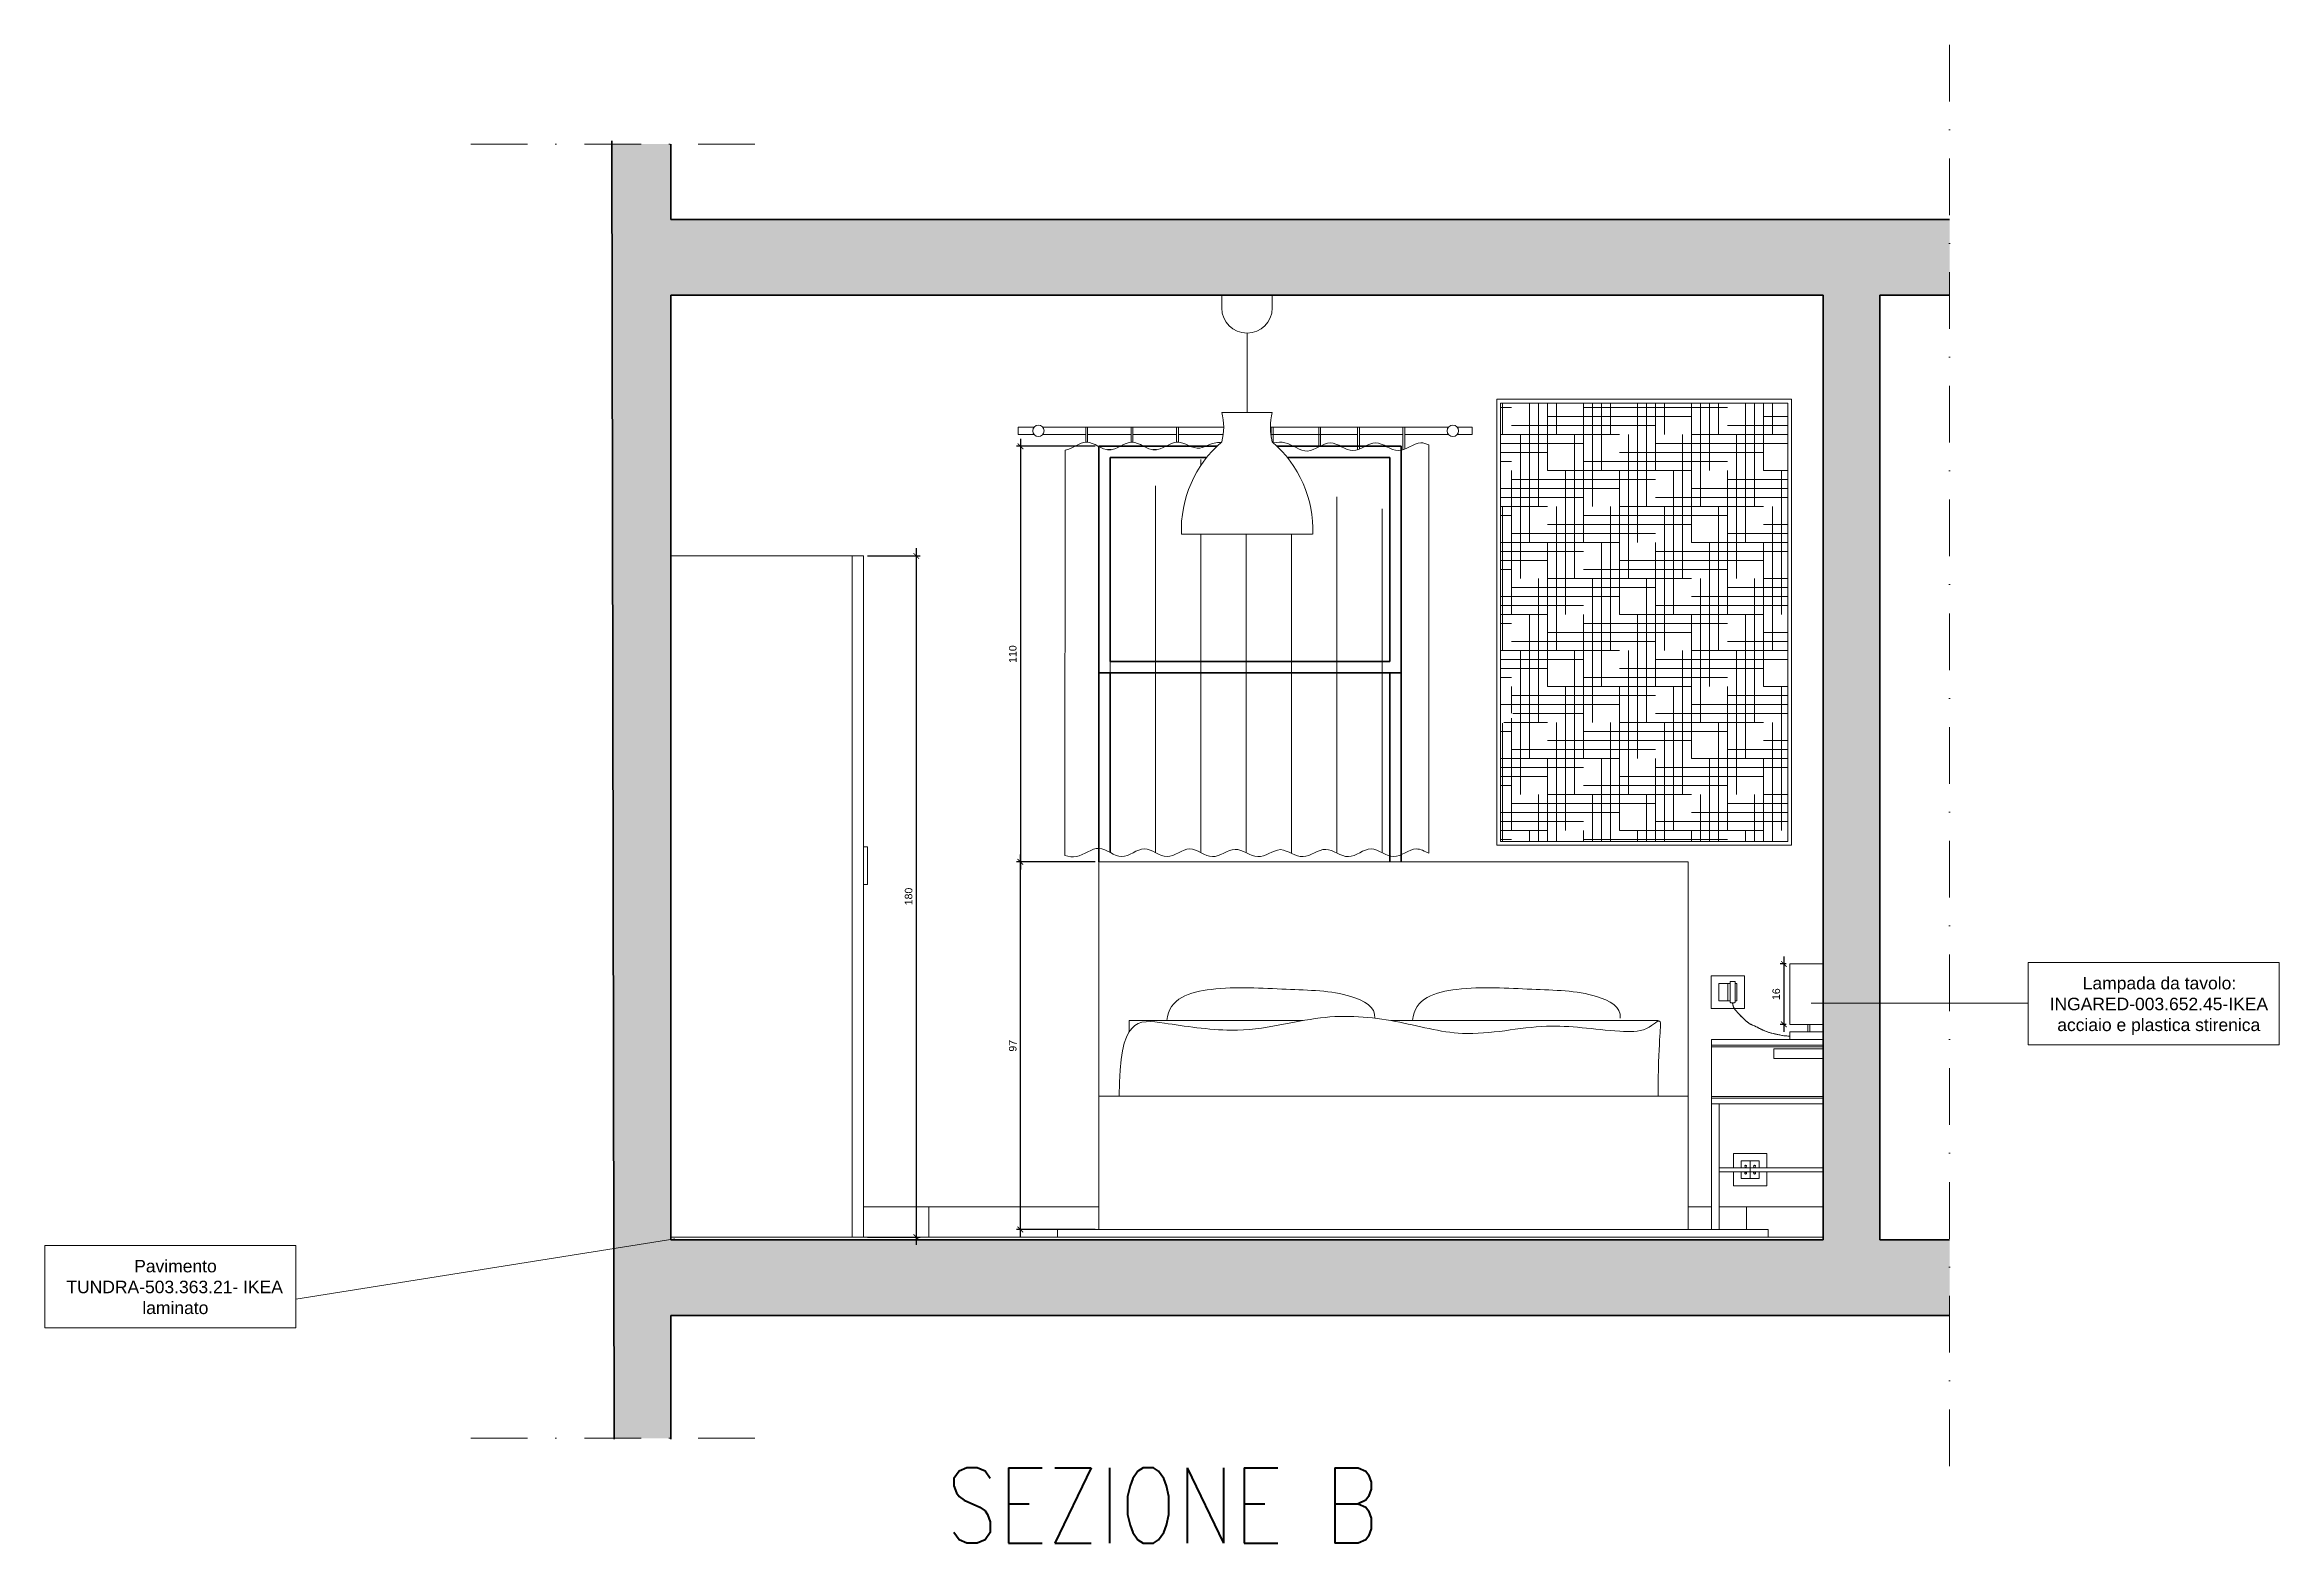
# Model space of a CAD drawing. Header units: inches. Extents: x -326 to 7826, y -681 to 1655.
# Drawn here: x 4514 to 5106, y 1258 to 1655 of the extents above; entities that cross this region are included whole.
import ezdxf

# ---------------------------------------------------------------- set-up
doc = ezdxf.new("R2010")
doc.units = ezdxf.units.IN
doc.header["$MEASUREMENT"] = 0
doc.linetypes.add('DASHDOT', pattern=[1, 0.5, -0.25, 0, -0.25])
for name, color, linetype, lineweight in [('A-ANNO-DIMS', 3, 'Continuous', 9), ('A-ANNO-SYMB', 3, 'Continuous', 18), ('A-ANNO-TEXT', 3, 'Continuous', 18), ('A-ELEV-MBE1', 7, 'Continuous', 35), ('A-FURN', 8, 'Continuous', 18), ('A-GLAZ-FULL', 4, 'Continuous', 25), ('A-SECT C-MCUT', 9, 'Continuous', 20), ('A-SECT-MCUT', 2, 'Continuous', 35), ('A-WALL-STUD', 4, 'Continuous', 18)]:
    doc.layers.add(name, color=color, linetype=linetype, lineweight=lineweight)
doc.styles.add('E-ROMANS', font='romans.shx', dxfattribs={"width": 0.8})
doc.styles.get("Standard").update_dxf_attribs({"font": 'arial.ttf'})
doc.dimstyles.new('giulia', dxfattribs={"dimtxt": 2, "dimasz": 1.5, "dimexe": 1, "dimexo": 1, "dimgap": 1, "dimtad": 1, "dimdec": 0, "dimtxsty": 'Standard', "dimblk": 'ARCHTICK', "dimcen": 2.5, "dimdle": 2, "dimadec": 0, "dimazin": 0, "dimtfac": 1, "dimtdec": 0, "dimtmove": 0, "dimatfit": 3, "dimldrblk": 'ARCHTICK', "dimfxl": 1, "dimarcsym": 0})

msp = doc.modelspace()

# ---------------------------------------------------------------- texts
at = {"layer": 'A-ANNO-SYMB', "color": 3, "char_height": 3.3105, "attachment_point": 1}
for s, insert in [('\\pi11.18068;{\\C256;Lampada da tavolo: \\P\\pi2.41563;INGARED-003.652.45-IKEA \\P\\pi4.4412;acciaio e plastica stirenica}', (5042.61, 1408.32)), ('\\pi20.4606;{\\C256;Pavimento \\P\\pi2.51273;TUNDRA-503.363.21- IKEA \\P\\pi22.61489;laminato}', (4517.53, 1333.43))]:
    msp.add_mtext_dynamic_manual_height_columns(s, width=62.2428, gutter_width=1, heights=[0], dxfattribs=dict(at, insert=insert))
at = {"layer": 'A-ANNO-TEXT', "insert": (4867.45, 1278.41), "char_height": 20, "attachment_point": 3, "style": 'E-ROMANS'}
msp.add_mtext_dynamic_manual_height_columns('SEZIONE B', width=131.3393, gutter_width=9, heights=[0], dxfattribs=at)

# ---------------------------------------------------------------- blocks, each defined once
blk = doc.blocks.new('_ArchTick')
at = {"color": 0, "linetype": 'ByBlock', "const_width": 0.15}
blk.add_lwpolyline([(-0.5, -0.5), (0.5, 0.5)], dxfattribs=at)
blk = doc.blocks.new('*D38')
at = {"layer": 'A-ANNO-DIMS', "color": 0, "lineweight": -2, "transparency": 16777216}
for p, q in [((4745.01, 1521.74), (4745.01, 1337.44)), ((4732.07, 1519.74), (4746.01, 1519.74)), ((4732.07, 1339.44), (4746.01, 1339.44))]:
    blk.add_line(p, q, dxfattribs=at)
at = {"layer": 'Defpoints', "color": 0, "transparency": 16777216}
for p in [(4731.07, 1519.74), (4731.07, 1339.44), (4745.01, 1339.44)]:
    blk.add_point(p, dxfattribs=at)
at = {"layer": 'A-ANNO-DIMS', "color": 0, "lineweight": -2, "transparency": 16777216, "xscale": 1.5, "yscale": 1.5, "zscale": 1.5}
for p, rotation in [((4745.01, 1519.74), 90), ((4745.01, 1339.44), 270)]:
    blk.add_blockref('_ArchTick', p, dxfattribs=dict(at, rotation=rotation))
at = {"layer": 'A-ANNO-DIMS', "color": 0, "transparency": 16777216, "insert": (4742.99, 1429.59), "char_height": 2, "attachment_point": 5, "rotation": 90}
blk.add_mtext('180', dxfattribs=at)
blk = doc.blocks.new('*D39')
at = {"layer": 'A-ANNO-DIMS', "color": 0, "lineweight": -2, "transparency": 16777216}
for p, q in [((4792.37, 1438.74), (4771.58, 1438.74)), ((4772.58, 1339.44), (4772.58, 1440.74)), ((4792.37, 1341.44), (4771.58, 1341.44))]:
    blk.add_line(p, q, dxfattribs=at)
at = {"layer": 'Defpoints', "color": 0, "transparency": 16777216}
for p in [(4772.58, 1438.74), (4793.37, 1438.74), (4793.37, 1341.44)]:
    blk.add_point(p, dxfattribs=at)
at = {"layer": 'A-ANNO-DIMS', "color": 0, "lineweight": -2, "transparency": 16777216, "xscale": 1.5, "yscale": 1.5, "zscale": 1.5}
for p, rotation in [((4772.58, 1438.74), 90), ((4772.58, 1341.44), 270)]:
    blk.add_blockref('_ArchTick', p, dxfattribs=dict(at, rotation=rotation))
at = {"layer": 'A-ANNO-DIMS', "color": 0, "transparency": 16777216, "insert": (4770.56, 1390.09), "char_height": 2, "attachment_point": 5, "rotation": 90}
blk.add_mtext('97', dxfattribs=at)
blk = doc.blocks.new('*D40')
at = {"layer": 'A-ANNO-DIMS', "color": 0, "lineweight": -2, "transparency": 16777216}
for p, q in [((4772.58, 1550.74), (4772.58, 1436.74)), ((4792.37, 1548.74), (4771.58, 1548.74)), ((4792.37, 1438.74), (4771.58, 1438.74))]:
    blk.add_line(p, q, dxfattribs=at)
at = {"layer": 'Defpoints', "color": 0, "transparency": 16777216}
for p in [(4793.37, 1548.74), (4772.58, 1438.74), (4793.37, 1438.74)]:
    blk.add_point(p, dxfattribs=at)
at = {"layer": 'A-ANNO-DIMS', "color": 0, "lineweight": -2, "transparency": 16777216, "xscale": 1.5, "yscale": 1.5, "zscale": 1.5}
for p, rotation in [((4772.58, 1548.74), 90), ((4772.58, 1438.74), 270)]:
    blk.add_blockref('_ArchTick', p, dxfattribs=dict(at, rotation=rotation))
at = {"layer": 'A-ANNO-DIMS', "color": 0, "transparency": 16777216, "insert": (4770.56, 1493.74), "char_height": 2, "attachment_point": 5, "rotation": 90}
blk.add_mtext('110', dxfattribs=at)
blk = doc.blocks.new('*D41')
at = {"layer": 'A-ANNO-DIMS', "color": 0, "lineweight": -2, "transparency": 16777216}
for p, q in [((4975.28, 1411.74), (4973.68, 1411.74)), ((4974.68, 1413.74), (4974.68, 1393.74)), ((4975.28, 1395.74), (4973.68, 1395.74))]:
    blk.add_line(p, q, dxfattribs=at)
at = {"layer": 'Defpoints', "color": 0, "transparency": 16777216}
for p in [(4976.28, 1411.74), (4974.68, 1395.74), (4976.28, 1395.74)]:
    blk.add_point(p, dxfattribs=at)
at = {"layer": 'A-ANNO-DIMS', "color": 0, "lineweight": -2, "transparency": 16777216, "xscale": 1.5, "yscale": 1.5, "zscale": 1.5}
for p, rotation in [((4974.68, 1411.74), 90), ((4974.68, 1395.74), 270)]:
    blk.add_blockref('_ArchTick', p, dxfattribs=dict(at, rotation=rotation))
at = {"layer": 'A-ANNO-DIMS', "color": 0, "transparency": 16777216, "insert": (4972.66, 1403.74), "char_height": 2, "attachment_point": 5, "rotation": 90}
blk.add_mtext('16', dxfattribs=at)

# ---------------------------------------------------------------- dimensions: what is measured, and where the dimension line sits
at = {"layer": 'A-ANNO-DIMS'}
for base, p1, p2, picture, middle in [((4772.58, 1438.74), (4793.37, 1548.74), (4793.37, 1438.74), '*D40', (4770.56, 1493.74)), ((4745.01, 1339.44), (4731.07, 1519.74), (4731.07, 1339.44), '*D38', (4742.99, 1429.59)), ((4772.58, 1438.74), (4793.37, 1341.44), (4793.37, 1438.74), '*D39', (4770.56, 1390.09)), ((4974.68, 1395.74), (4976.28, 1411.74), (4976.28, 1395.74), '*D41', (4972.66, 1403.74))]:
    dim = msp.add_linear_dim(base=base, p1=p1, p2=p2, angle=90, dimstyle='giulia', dxfattribs=at)
    dim.commit()
    dim.dimension.update_dxf_attribs({"geometry": picture, "text_midpoint": middle})

# ---------------------------------------------------------------- hatches: boundary and pattern name
at = {"layer": 'A-FURN'}
h = msp.add_hatch(dxfattribs=at)
h.set_pattern_fill('HOUND', color=256, scale=1.5)
h.set_pattern_definition([(0, (2645.1437, 418.339), (9.525, 2.38125), [38.1, -19.05]), (90, (2645.1437, 418.339), (-2.38125, -9.525), [38.1, -19.05])])
h.paths.add_polyline_path([(4975.69, 1560.18), (4899.69, 1560.18), (4899.69, 1479.52), (4903.95, 1477.5), (4903.52, 1477.26), (4902.24, 1476.56), (4899.69, 1475.16), (4899.69, 1444.18), (4975.69, 1444.18)])
at = {"layer": 'A-WALL-STUD'}
h = msp.add_hatch(color=256, dxfattribs=at)
h.dxf.hatch_style = 1
h.paths.add_polyline_path([(4834.53, 1608.74), (4680.07, 1608.74), (4680.07, 1628.74), (4664.42, 1628.74), (4665.07, 1286.22), (4680.07, 1286.22), (4680.07, 1318.74), (5018.53, 1318.74), (5018.53, 1338.74), (5000.07, 1338.74), (5000.07, 1588.74), (5018.53, 1588.74), (5018.53, 1608.74), (4834.53, 1608.74), (4834.53, 1588.74), (4839.26, 1588.74), (4985.07, 1588.74), (4985.07, 1338.74), (4680.07, 1338.74), (4680.07, 1519.74), (4680.07, 1588.74), (4834.53, 1588.74)])

# ---------------------------------------------------------------- linework, layer by layer
at = {"layer": 'A-ANNO-SYMB', "color": 3}
for p, q in [((5039.37, 1401.4), (4981.89, 1401.4)), ((4580.75, 1323.04), (4681.06, 1339.02))]:
    msp.add_line(p, q, dxfattribs=at)
at = {"layer": 'A-ANNO-SYMB', "color": 6}
for points in [[(5039.37, 1390.31), (5105.83, 1390.31), (5105.83, 1412.09), (5039.37, 1412.09)], [(4514.3, 1315.41), (4580.75, 1315.41), (4580.75, 1337.19), (4514.3, 1337.19)]]:
    msp.add_lwpolyline(points, close=True, dxfattribs=at)
at = {"layer": 'A-ELEV-MBE1'}
msp.add_line((4796.37, 1488.74), (4796.37, 1441.21), dxfattribs=at)
at = {"layer": 'A-FURN'}
for p, q in [((4976.69, 1561.18), (4898.69, 1561.18)), ((4898.69, 1561.18), (4898.69, 1443.18)), ((4975.69, 1560.18), (4899.69, 1560.18)), ((4899.69, 1560.18), (4899.69, 1444.18)), ((4975.69, 1444.18), (4975.69, 1560.18)), ((4976.69, 1443.18), (4976.69, 1561.18)), ((4789.87, 1553.83), (4789.87, 1549.83)), ((4789.87, 1553.83), (4790.37, 1553.83)), ((4789.87, 1549.83), (4790.37, 1549.83)), ((4790.37, 1553.83), (4790.37, 1549.83)), ((4801.86, 1553.83), (4801.86, 1549.83)), ((4801.86, 1553.83), (4802.36, 1553.83)), ((4801.86, 1549.83), (4802.36, 1549.83)), ((4802.36, 1553.83), (4802.36, 1549.83)), ((4813.91, 1553.83), (4813.91, 1549.83)), ((4813.91, 1553.83), (4814.41, 1553.83)), ((4813.91, 1549.83), (4814.41, 1549.83)), ((4814.41, 1553.83), (4814.41, 1549.83)), ((4839, 1553.83), (4839, 1551.04)), ((4839.5, 1553.83), (4839.5, 1549.68)), ((4851.55, 1553.85), (4851.55, 1548.58)), ((4852.05, 1553.85), (4852.05, 1548.84)), ((4861.85, 1553.83), (4861.85, 1547.83)), ((4861.85, 1553.83), (4862.35, 1553.83)), ((4862.35, 1553.83), (4862.35, 1548.02)), ((4873.85, 1553.83), (4873.85, 1547.83)), ((4873.85, 1553.83), (4874.35, 1553.83)), ((4874.35, 1553.83), (4874.35, 1548.02)), ((4784.43, 1547.73), (4784.36, 1440.44)), ((4820.36, 1545.25), (4820.36, 1543.69)), ((4880.71, 1549.12), (4880.71, 1441.02)), ((4796.36, 1539.44), (4796.36, 1441.22)), ((4808.36, 1538.3), (4808.36, 1441.2)), ((4856.36, 1535.39), (4856.36, 1441.11)), ((4868.36, 1532.22), (4868.36, 1441.19)), ((4820.36, 1525.46), (4820.36, 1441.21)), ((4832.36, 1525.46), (4832.36, 1441.17)), ((4844.36, 1525.46), (4844.36, 1441.02)), ((4731.07, 1519.74), (4680.07, 1519.74)), ((4680.07, 1519.74), (4680.07, 1338.74)), ((4728.07, 1339.44), (4728.07, 1519.74)), ((4731.07, 1339.44), (4731.07, 1519.74)), ((4899.69, 1444.18), (4975.69, 1444.18)), ((4732.07, 1442.74), (4731.07, 1442.74)), ((4732.07, 1432.74), (4732.07, 1442.74)), ((4793.37, 1341.44), (4793.37, 1438.74)), ((4793.37, 1438.74), (4949.37, 1438.74)), ((4898.69, 1443.18), (4976.69, 1443.18)), ((4949.37, 1438.74), (4949.37, 1341.44)), ((4731.07, 1432.74), (4732.07, 1432.74)), ((4964.26, 1408.59), (4955.46, 1408.59)), ((4955.46, 1408.59), (4955.46, 1399.99)), ((4964.26, 1399.99), (4964.26, 1408.59)), ((4960.47, 1406.59), (4957.46, 1406.59)), ((4957.46, 1406.59), (4957.46, 1401.99)), ((4957.46, 1406.59), (4959.86, 1406.59)), ((4957.46, 1401.99), (4960.47, 1401.99)), ((4959.86, 1406.59), (4959.86, 1401.99)), ((4962.26, 1406.59), (4961.77, 1406.59)), ((4961.77, 1401.99), (4962.26, 1401.99)), ((4962.26, 1401.99), (4962.26, 1406.59)), ((4801.37, 1393.79), (4801.37, 1396.74)), ((4801.37, 1396.74), (4847.32, 1396.74)), ((4870.75, 1396.74), (4941.37, 1396.74)), ((4941.37, 1396.74), (4941.37, 1396.59)), ((4955.46, 1399.99), (4964.26, 1399.99)), ((4955.55, 1341.44), (4955.55, 1391.74)), ((4985.07, 1391.74), (4955.55, 1391.74)), ((4985.07, 1390.24), (4955.55, 1390.24)), ((4981.03, 1395.74), (4981.03, 1393.74)), ((4981.53, 1395.74), (4981.53, 1393.74)), ((4985.07, 1389.84), (4955.55, 1389.84)), ((4972.05, 1389.24), (4972.05, 1386.74)), ((4972.05, 1389.24), (4985.07, 1389.24)), ((4972.05, 1386.74), (4985.07, 1386.74)), ((4793.37, 1376.74), (4949.37, 1376.74)), ((4941.37, 1376.74), (4941.37, 1376.74)), ((4955.55, 1376.64), (4985.07, 1376.64)), ((4955.55, 1376.24), (4985.07, 1376.24)), ((4955.55, 1374.74), (4985.07, 1374.74)), ((4957.55, 1341.44), (4957.55, 1374.74)), ((4970.13, 1361.6), (4961.33, 1361.6)), ((4961.33, 1361.6), (4961.33, 1357.74)), ((4970.13, 1357.74), (4970.13, 1361.6)), ((4985.07, 1357.74), (4957.55, 1357.74)), ((4985.07, 1356.74), (4957.55, 1356.74)), ((4961.33, 1356.74), (4961.33, 1353)), ((4968.13, 1359.6), (4963.33, 1359.6)), ((4963.33, 1359.6), (4963.33, 1357.74)), ((4963.33, 1359.6), (4965.73, 1359.6)), ((4963.33, 1356.74), (4963.33, 1355)), ((4963.33, 1355), (4968.13, 1355)), ((4964.39, 1357.84), (4964.39, 1358.06)), ((4964.39, 1356.76), (4964.39, 1356.54)), ((4964.71, 1358.06), (4964.71, 1357.84)), ((4964.71, 1356.54), (4964.71, 1356.76)), ((4965.73, 1359.6), (4965.73, 1355)), ((4966.75, 1358.06), (4966.75, 1357.84)), ((4966.75, 1356.54), (4966.75, 1356.76)), ((4967.08, 1357.84), (4967.08, 1358.06)), ((4967.08, 1356.76), (4967.08, 1356.54)), ((4968.13, 1357.74), (4968.13, 1359.6)), ((4968.13, 1355), (4968.13, 1356.74)), ((4970.13, 1353), (4970.13, 1356.74)), ((4961.33, 1353), (4970.13, 1353)), ((4731.07, 1347.44), (4748.37, 1347.44)), ((4748.37, 1347.44), (4793.37, 1347.44)), ((4748.37, 1347.44), (4748.37, 1339.44)), ((4793.37, 1347.44), (4793.37, 1341.44)), ((4949.37, 1347.44), (4955.55, 1347.44)), ((4957.55, 1347.44), (4964.82, 1347.44)), ((4964.82, 1347.44), (4964.82, 1341.44)), ((4964.82, 1347.44), (4985.07, 1347.44)), ((4680.07, 1338.74), (4728.07, 1338.74)), ((4782.42, 1339.44), (4782.42, 1341.44)), ((4782.42, 1341.44), (4970.52, 1341.44)), ((4793.37, 1339.44), (4793.37, 1339.44)), ((4793.37, 1339.44), (4793.37, 1339.44)), ((4793.37, 1339.44), (4793.37, 1339.44)), ((4793.37, 1339.44), (4793.37, 1339.44)), ((4949.37, 1338.74), (4793.37, 1338.74)), ((4970.52, 1341.44), (4970.52, 1339.44))]:
    msp.add_line(p, q, dxfattribs=at)
for points in [[(4825.89, 1588.87), (4825.89, 1585.48)], [(4825.89, 1588.74), (4839.26, 1588.74)], [(4839.26, 1588.74), (4839.26, 1585.36)], [(4832.57, 1557.72), (4832.57, 1578.68)], [(4825.89, 1557.72), (4832.57, 1557.72)], [(4839.26, 1557.72), (4832.57, 1557.72)], [(4776.23, 1553.82), (4771.97, 1553.82), (4771.97, 1551.82), (4776.23, 1551.82)], [(4789.87, 1553.82), (4778.47, 1553.82)], [(4778.47, 1551.82), (4789.87, 1551.82)], [(4801.86, 1553.82), (4790.37, 1553.82)], [(4790.37, 1551.82), (4801.86, 1551.82)], [(4813.91, 1553.82), (4802.36, 1553.82)], [(4802.36, 1551.82), (4813.91, 1551.82)], [(4826.46, 1553.82), (4814.41, 1553.82)], [(4814.41, 1551.82), (4826.26, 1551.82)], [(4850.3, 1553.82), (4838.76, 1553.82)], [(4838.88, 1551.82), (4854.08, 1551.82)], [(4861.85, 1553.82), (4850.3, 1553.82)], [(4854.08, 1551.82), (4861.85, 1551.82)], [(4873.85, 1553.82), (4862.35, 1553.82)], [(4862.35, 1551.82), (4873.85, 1551.82)], [(4885.95, 1553.82), (4874.35, 1553.82)], [(4874.35, 1551.82), (4885.95, 1551.82)], [(4888.18, 1551.82), (4892.14, 1551.82), (4892.14, 1553.82), (4888.18, 1553.82)], [(4815.2, 1525.46), (4849.94, 1525.46)], [(4985.07, 1411.74), (4976.28, 1411.74), (4976.28, 1395.74), (4985.07, 1395.74)], [(4985.07, 1393.74), (4976.28, 1393.74), (4976.28, 1391.74), (4985.07, 1391.74)]]:
    msp.add_lwpolyline(points, dxfattribs=at)
msp.add_lwpolyline([(4960.67, 1407.11), (4961.57, 1407.11, -0.414214), (4961.77, 1406.91), (4961.77, 1401.68, -0.414214), (4961.57, 1401.48), (4960.67, 1401.48, -0.414214), (4960.47, 1401.68), (4960.47, 1406.91, -0.414214)], format="xyb", close=True, dxfattribs=at)
for centre in [(4777.35, 1552.82), (4887.06, 1552.82)]:
    msp.add_circle(centre, 1.5, dxfattribs=at)
for centre, radius, start, end in [((4832.57, 1585.36), 6.68, 180, 0), ((4810.81, 1553.81), 15.58, 345.44528, 14.55472), ((4854.34, 1553.81), 15.58, 165.44528, 194.55472), ((4845.74, 1526.65), 30.56, 130.50678, 182.23924), ((4819.41, 1526.65), 30.56, 357.76076, 49.49322), ((4964.55, 1358.24), 0.241, 311.81031, 228.18969), ((4964.55, 1356.36), 0.241, 131.81031, 48.18969), ((4966.91, 1358.24), 0.241, 311.81031, 228.18969), ((4966.91, 1356.36), 0.241, 131.81031, 48.18969)]:
    msp.add_arc(centre, radius, start, end, dxfattribs=at)
for points, knots in [([(4784.43, 1547.69), (4786.31, 1547.98), (4790.19, 1551.78), (4796.1, 1545.74), (4802.1, 1551.88), (4808.1, 1545.75), (4814.08, 1551.81), (4819.55, 1546.54), (4823.02, 1549.92), (4825.66, 1549.7)], [12.944787, 12.944787, 12.944787, 12.944787, 18.974121, 25.31401, 31.653898, 37.993786, 44.333674, 50.632946, 55.208822, 55.208822, 55.208822, 55.208822]), ([(4839.58, 1549.61), (4840.78, 1549.82), (4843.74, 1550.07), (4848.58, 1545.5), (4854.57, 1551.71), (4860.59, 1545.55), (4866.59, 1551.69), (4872.59, 1545.57), (4877.29, 1550.32), (4880, 1549.43), (4880.71, 1549.12)], [3.394768, 3.394768, 3.394768, 3.394768, 6.208382, 12.591252, 18.974121, 25.31401, 31.653898, 37.993786, 44.333674, 46.56331, 46.56331, 46.56331, 46.56331]), ([(4784.36, 1440.44), (4785.39, 1440.1), (4788.46, 1439.61), (4793.41, 1444.29), (4799.4, 1438.08), (4805.42, 1444.24), (4811.42, 1438.1), (4817.42, 1444.22), (4823.4, 1438.17), (4829.41, 1443.96), (4835.44, 1438.33), (4839.33, 1441.81), (4841.42, 1442), (4843.5, 1441.81), (4847.39, 1438.33), (4853.42, 1443.96), (4859.44, 1438.17), (4865.42, 1444.22), (4871.42, 1438.1), (4876.51, 1443.31), (4879.61, 1441.57), (4880.71, 1441.02)], [3.030954, 3.030954, 3.030954, 3.030954, 6.208382, 12.591252, 18.974121, 25.31401, 31.653898, 37.993786, 44.333674, 50.632946, 56.932219, 63.212083, 63.212083, 63.212083, 69.491948, 75.79122, 82.090493, 88.430381, 94.770269, 101.110157, 104.586778, 104.586778, 104.586778, 104.586778]), ([(4811.37, 1396.74), (4811.82, 1402.75), (4824.37, 1406.25), (4842.68, 1404.82), (4858.6, 1404.74), (4866.69, 1400.35), (4866.37, 1397.39)], [0.4511767, 0.4511767, 0.4511767, 0.4511767, 0.647335, 0.885914, 1.1074117, 1.2510514, 1.2510514, 1.2510514, 1.2510514]), ([(4876.37, 1396.74), (4876.82, 1402.75), (4889.37, 1406.25), (4907.68, 1404.82), (4923.6, 1404.74), (4931.69, 1400.35), (4931.37, 1397.39)], [0.4511767, 0.4511767, 0.4511767, 0.4511767, 0.647335, 0.885914, 1.1074117, 1.2510514, 1.2510514, 1.2510514, 1.2510514]), ([(4798.74, 1376.74), (4798.75, 1397.72), (4807.04, 1396.74), (4832.55, 1392.62), (4851.65, 1398.85), (4871.6, 1397.28), (4890.95, 1391.43), (4911.32, 1396.74), (4926.23, 1394.04), (4938.72, 1393.6), (4943.16, 1399.32), (4941.37, 1391.05), (4941.37, 1376.74)], [0, 0, 0, 0, 0.226833, 0.39241, 0.647335, 0.885914, 1.107412, 1.385682, 1.629828, 1.713526, 1.793506, 1.88033, 1.88033, 1.88033, 1.88033]), ([(4961.13, 1401.48), (4961.13, 1401.19), (4961.16, 1400.95), (4961.32, 1400.3), (4961.52, 1399.98), (4961.9, 1399.48), (4962.07, 1399.28), (4962.41, 1398.89), (4962.57, 1398.71), (4963.07, 1398.19), (4963.39, 1397.88), (4963.91, 1397.37), (4964.08, 1397.2), (4964.45, 1396.84), (4964.65, 1396.66), (4965.08, 1396.3), (4965.31, 1396.13), (4966.07, 1395.67), (4966.66, 1395.45), (4967.51, 1395.06), (4967.81, 1394.9), (4968.41, 1394.58), (4968.72, 1394.42), (4969.76, 1393.94), (4970.63, 1393.64), (4971.91, 1393.31), (4972.32, 1393.22), (4972.99, 1393.08), (4973.26, 1393.02), (4974.05, 1392.85), (4974.51, 1392.74), (4975.55, 1392.67), (4975.89, 1392.66), (4976.28, 1392.66)], [0, 0, 0, 0, 0.293585, 0.293585, 0.880754, 0.880754, 1.347725, 1.347725, 1.814696, 1.814696, 2.748638, 2.748638, 3.175582, 3.175582, 3.602527, 3.602527, 4.030501, 4.030501, 4.89307, 4.89307, 5.439985, 5.439985, 5.986901, 5.986901, 7.080731, 7.080731, 7.600618, 7.600618, 7.972405, 7.972405, 8.715977, 8.715977, 9, 9, 9, 9])]:
    msp.add_open_spline(points, degree=3, knots=knots, dxfattribs=at)
for points in [[(4961.12, 1401.48), (4961.12, 1400.51), (4961.86, 1399.47), (4962.94, 1398.3), (4963.98, 1397.31), (4965.39, 1395.89), (4967.48, 1395.15), (4968.93, 1394.23), (4971.3, 1393.4), (4973.68, 1392.94), (4974.88, 1392.65), (4976.28, 1392.65)], [(4964.39, 1357.84), (4964.39, 1357.73), (4964.71, 1357.73), (4964.71, 1357.84)], [(4967.08, 1357.84), (4967.08, 1357.73), (4966.75, 1357.73), (4966.75, 1357.84)]]:
    msp.add_open_spline(points, degree=3, dxfattribs=at)
at = {"layer": 'A-GLAZ-FULL'}
for p, q in [((4796.58, 1547.82), (4795.63, 1547.82)), ((4808.59, 1547.82), (4807.64, 1547.82))]:
    msp.add_line(p, q, dxfattribs=at)
at = {"layer": 'A-SECT C-MCUT', "linetype": 'DASHDOT', "ltscale": 30}
for p, q in [((5018.53, 1655.02), (5018.53, 1275.4)), ((4627.11, 1628.74), (4707.23, 1628.74)), ((4627.11, 1286.22), (4707.23, 1286.22))]:
    msp.add_line(p, q, dxfattribs=at)
at = {"layer": 'A-SECT-MCUT', "color": 2}
for p, q in [((4664.42, 1629.56), (4665.07, 1285.97)), ((4680.07, 1628.74), (4680.07, 1608.74)), ((4680.07, 1588.74), (4985.07, 1588.74)), ((4680.07, 1588.74), (4680.07, 1338.74)), ((4680.07, 1338.74), (4985.07, 1338.74)), ((5000.07, 1338.74), (5018.53, 1338.74)), ((4680.07, 1318.74), (4680.07, 1285.97))]:
    msp.add_line(p, q, dxfattribs=at)
at = {"layer": 'A-SECT-MCUT'}
for p, q in [((4680.07, 1608.74), (5018.53, 1608.74)), ((5000.07, 1588.74), (5018.53, 1588.74)), ((4793.37, 1548.74), (4824.62, 1548.74)), ((4793.37, 1548.74), (4793.37, 1438.74)), ((4821.87, 1545.74), (4796.37, 1545.74)), ((4796.37, 1545.74), (4796.37, 1491.74)), ((4840.53, 1548.74), (4873.37, 1548.74)), ((4870.37, 1545.74), (4843.27, 1545.74)), ((4870.37, 1545.74), (4870.37, 1491.74)), ((4873.37, 1548.74), (4873.37, 1438.74)), ((4870.37, 1488.74), (4870.37, 1438.74)), ((5018.53, 1318.74), (4680.07, 1318.74))]:
    msp.add_line(p, q, dxfattribs=at)
at = {"layer": 'A-SECT-MCUT', "color": 2}
for points in [[(4985.07, 1588.74), (4985.07, 1338.74)], [(5000.07, 1588.74), (5000.07, 1338.74)]]:
    msp.add_lwpolyline(points, dxfattribs=at)
at = {"layer": 'A-SECT-MCUT'}
for points in [[(4870.37, 1491.74), (4796.37, 1491.74)], [(4873.37, 1488.74), (4793.37, 1488.74)]]:
    msp.add_lwpolyline(points, dxfattribs=at)
at = {"layer": 'A-WALL-STUD'}
msp.add_line((4985.07, 1339.44), (4680.07, 1339.44), dxfattribs=at)

msp.set_redraw_order([(e.dxf.handle, doc.entitydb.next_handle()) for e in msp.query("TEXT MTEXT ATTDEF DIMENSION ARC_DIMENSION")])  # texts and dimensions are drawn at this point

doc.saveas('drawing.dxf')
